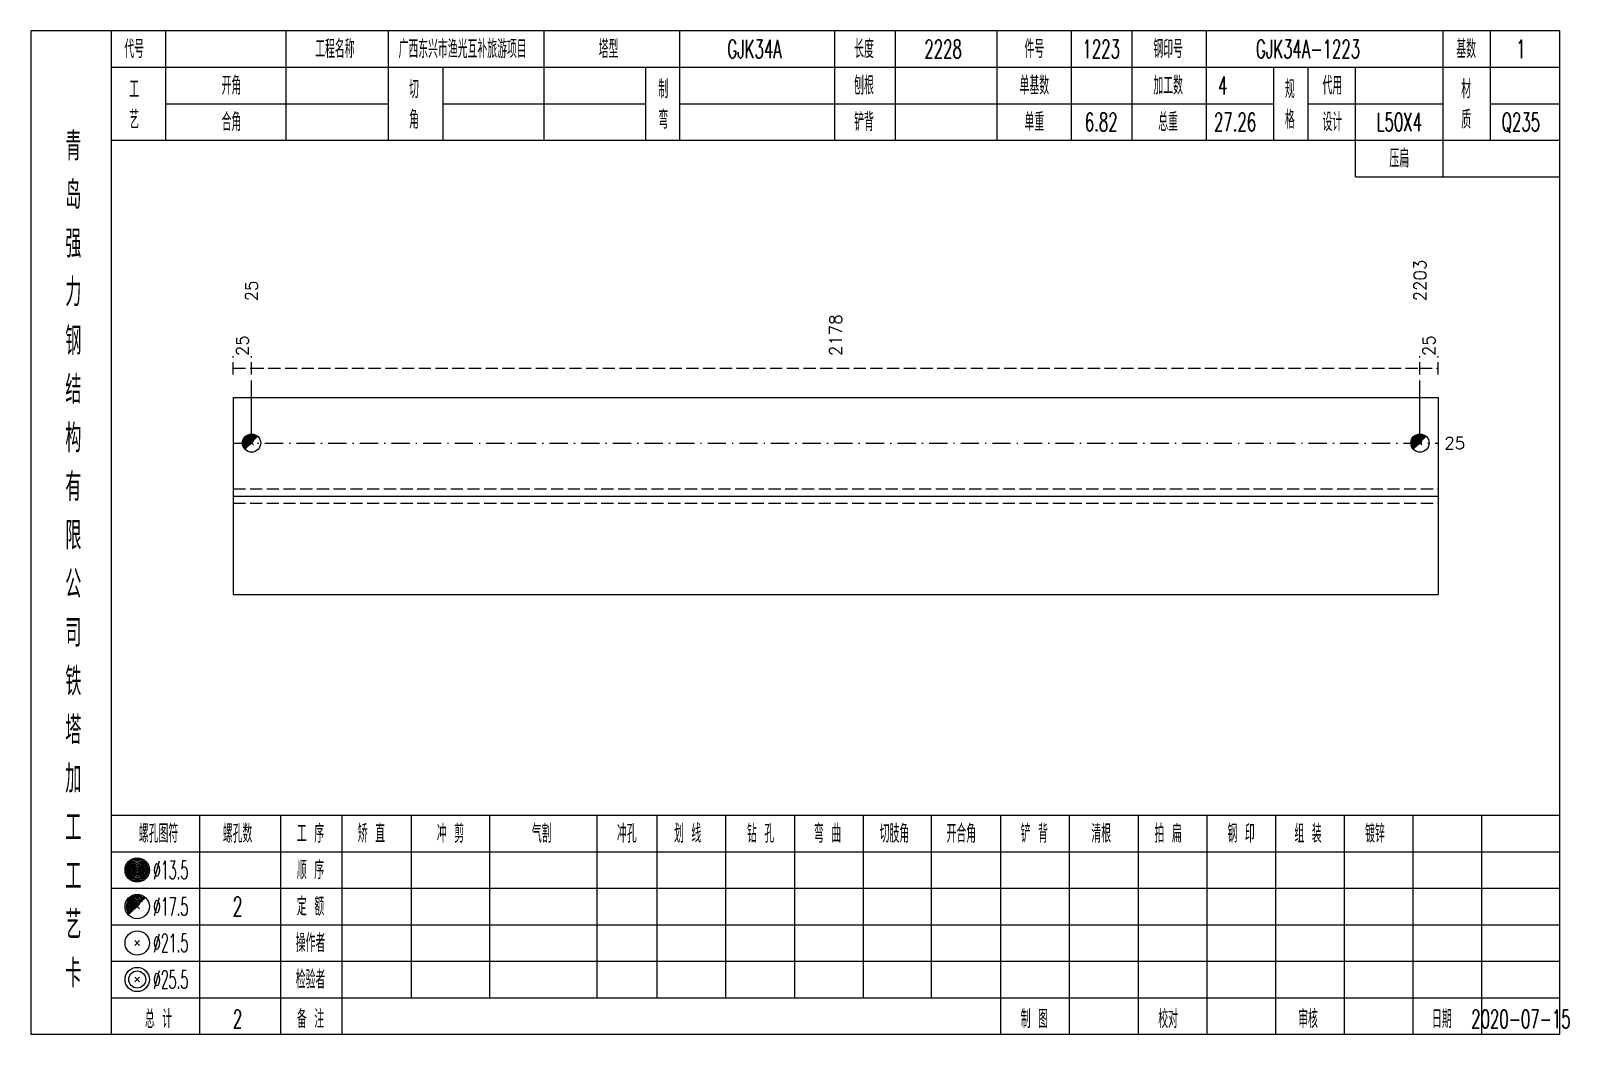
# Model space of a CAD drawing. Extents: x 0 to 2606, y -377 to 6479.
# Drawn here: x 1307 to 1559.9, y 1050 to 1215 of the extents above; entities that cross this region are included whole.
import ezdxf
from ezdxf.enums import TextEntityAlignment as Align

# ---------------------------------------------------------------- set-up
doc = ezdxf.new("R2010")
doc.units = 0
doc.header["$MEASUREMENT"] = 0
doc.linetypes.add('一点画线', pattern=[5.2, 3, -1, 0.2, -1])
doc.linetypes.add('虚线', pattern=[2.75, 2, -0.75])
doc.layers.get('0').update_dxf_attribs({"linetype": 'CONTINUOUS', "lineweight": 25})
doc.layers.add('1', color=7, linetype='CONTINUOUS', lineweight=25)
doc.layers.add('4', color=7, linetype='CONTINUOUS', lineweight=25)
doc.styles.get("Standard").update_dxf_attribs({"font": 'simplex.shx', "width": 0.7, "height": 3, "bigfont": 'gbhzfs.shx'})

msp = doc.modelspace()

# ---------------------------------------------------------------- texts
at = {"color": 7, "linetype": 'Continuous', "lineweight": 13}
for s, p in [('2203', (1535.4, 1170.5)), ('25', (1343.3, 1170.5))]:
    msp.add_text(s, height=2, rotation=90, dxfattribs=at).set_placement(p, align=Align.MIDDLE_LEFT)
at = {"color": 8, "linetype": 'Continuous', "lineweight": 9}
for s, p in [('2178', (1439.35, 1161.5)), ('25', (1341.8, 1161.5)), ('25', (1536.9, 1161.5))]:
    msp.add_text(s, height=2, rotation=90, dxfattribs=at).set_placement(p, align=Align.MIDDLE_LEFT)
at = {"color": 7, "linetype": 'Continuous', "lineweight": 13}
msp.add_text('25', height=2, dxfattribs=at).set_placement((1539.4, 1147.2), align=Align.MIDDLE_LEFT)
at = {"layer": '4', "color": 1, "linetype": 'Continuous', "lineweight": 13}
for s, height, width, p in [('代号', 3, 0.6, (1324, 1212)), ('工程名称', 3, 0.6, (1357, 1212)), ('广西东兴市渔光互补旅游项目', 3, 0.6, (1378, 1212)), ('塔型', 3, 0.6, (1402, 1212)), ('GJK34A', 3, 0.6, (1426, 1212)), ('长度', 3, 0.6, (1444, 1212)), ('2228', 3, 0.6, (1457, 1212)), ('件号', 3, 0.6, (1472, 1212)), ('1223', 3, 0.6, (1483, 1212)), ('钢印号', 3, 0.6, (1494, 1212)), ('GJK34A-1223', 3, 0.6, (1517, 1212)), ('基数', 3, 0.6, (1543, 1212)), ('1', 3, 0.6, (1552, 1212)), ('工', 3, 0.6, (1324, 1205.4)), ('开角', 3, 0.6, (1340, 1206)), ('切', 3, 0.6, (1370, 1205.4)), ('制', 3, 0.6, (1411, 1205.4)), ('刨根', 3, 0.6, (1444, 1206)), ('单基数', 3, 0.6, (1472, 1206)), ('加工数', 3, 0.6, (1494, 1206)), ('4', 3, 0.6, (1503, 1206)), ('规', 3, 0.6, (1514, 1205.4)), ('代用', 3, 0.6, (1521, 1206)), ('材', 3, 0.6, (1543, 1205.4)), ('艺', 3, 0.6, (1324, 1200.4)), ('合角', 3, 0.6, (1340, 1200)), ('角', 3, 0.6, (1370, 1200.4)), ('弯', 3, 0.6, (1411, 1200.4)), ('铲背', 3, 0.6, (1444, 1200)), ('单重', 3, 0.6, (1472, 1200)), ('6.82', 3, 0.6, (1483, 1200)), ('总重', 3, 0.6, (1494, 1200)), ('27.26', 3, 0.6, (1505, 1200)), ('格', 3, 0.6, (1514, 1200.4)), ('设计', 3, 0.6, (1521, 1200)), ('L50X4', 3, 0.6, (1532, 1200)), ('质', 3, 0.6, (1543, 1200.4)), ('Q235', 3, 0.6, (1552, 1200)), ('青', 4.6, 0.8, (1314, 1196)), ('压扁', 3, 0.6, (1532, 1194)), ('岛', 4.6, 0.8, (1314, 1188)), ('强', 4.6, 0.8, (1314, 1180)), ('力', 4.6, 0.8, (1314, 1172)), ('钢', 4.6, 0.8, (1314, 1164)), ('结', 4.6, 0.8, (1314, 1156)), ('构', 4.6, 0.8, (1314, 1148)), ('有', 4.6, 0.8, (1314, 1140)), ('限', 4.6, 0.8, (1314, 1132)), ('公', 4.6, 0.8, (1314, 1124)), ('司', 4.6, 0.8, (1314, 1116)), ('铁', 4.6, 0.8, (1314, 1108)), ('塔', 4.6, 0.8, (1314, 1100)), ('加', 4.6, 0.8, (1314, 1092)), ('工', 4.6, 0.8, (1314, 1084)), ('螺孔图符', 3, 0.6, (1328, 1083)), ('螺孔数', 3, 0.6, (1341, 1083)), ('工 序', 3, 0.6, (1353, 1083)), ('矫 直', 3, 0.6, (1363, 1083)), ('冲 剪', 3, 0.6, (1376, 1083)), ('气割', 3, 0.6, (1391, 1083)), ('冲孔', 3, 0.6, (1405, 1083)), ('划 线', 3, 0.6, (1415, 1083)), ('钻 孔', 3, 0.6, (1427, 1083)), ('弯 曲', 3, 0.6, (1438, 1083)), ('切肢角', 3, 0.6, (1449, 1083)), ('开合角', 3, 0.6, (1460, 1083)), ('铲 背', 3, 0.6, (1472, 1083)), ('清根', 3, 0.6, (1483, 1083)), ('拍 扁', 3, 0.6, (1494, 1083)), ('钢 印', 3, 0.6, (1506, 1083)), ('组 装', 3, 0.6, (1517, 1083)), ('镀锌', 3, 0.6, (1528, 1083)), ('工', 4.6, 0.8, (1314, 1076)), ('%%C13.5', 3, 0.5, (1330, 1077)), ('顺 序', 3, 0.6, (1353, 1077)), ('%%C17.5', 3, 0.5, (1330, 1071)), ('2', 3.2, 0.6, (1341, 1071)), ('定 额', 3, 0.6, (1353, 1071)), ('艺', 4.6, 0.8, (1314, 1068)), ('%%C21.5', 3, 0.5, (1330, 1065)), ('操作者', 3, 0.6, (1353, 1065)), ('卡', 4.6, 0.8, (1314, 1060)), ('%%C25.5', 3, 0.5, (1330, 1059)), ('检验者', 3, 0.6, (1353, 1059)), ('总 计', 3, 0.6, (1328, 1052.5)), ('2', 3, 0.6, (1341, 1052.5)), ('备 注', 3, 0.6, (1353, 1052.5)), ('制 图', 3, 0.6, (1472, 1052.5)), ('校对', 3, 0.6, (1494, 1052.5)), ('审核', 3, 0.6, (1517, 1052.5)), ('日期', 3, 0.6, (1539, 1052.5)), ('2020-07-15', 3, 0.6, (1552, 1052.5))]:
    msp.add_text(s, height=height, dxfattribs=dict(at, width=width)).set_placement(p, align=Align.MIDDLE_CENTER)

# ---------------------------------------------------------------- linework, layer by layer
at = {"color": 8, "linetype": '虚线', "lineweight": 9}
for p, q in [((1340.3, 1158.5), (1340.3, 1161.5)), ((1343.3, 1158.5), (1343.3, 1161.5)), ((1343.3, 1158.5), (1343.3, 1161.5)), ((1535.4, 1158.5), (1535.4, 1161.5)), ((1535.4, 1158.5), (1535.4, 1161.5)), ((1538.4, 1158.5), (1538.4, 1161.5)), ((1340.3, 1159.5), (1343.3, 1159.5)), ((1343.3, 1159.5), (1535.4, 1159.5)), ((1535.4, 1159.5), (1538.4, 1159.5))]:
    msp.add_line(p, q, dxfattribs=at)
at = {"color": 7, "linetype": 'Continuous', "lineweight": 13}
for p, q in [((1343.3, 1147.2), (1343.3, 1157.5)), ((1535.4, 1147.2), (1535.4, 1157.5))]:
    msp.add_line(p, q, dxfattribs=at)
at = {"color": 7, "linetype": 'Continuous', "lineweight": 18}
for p, q in [((1340.3, 1154.7), (1340.3, 1122.3)), ((1340.3, 1154.7), (1538.4, 1154.7)), ((1538.4, 1154.7), (1538.4, 1122.3)), ((1340.3, 1138.5), (1538.4, 1138.5))]:
    msp.add_line(p, q, dxfattribs=at)
at = {"color": 3, "linetype": '一点画线', "lineweight": 13}
msp.add_line((1340.3, 1147.2), (1538.4, 1147.2), dxfattribs=at)
at = {"color": 7, "linetype": 'Continuous', "lineweight": 0}
for p, q in [((1343, 1146.9), (1343.6, 1147.5)), ((1343, 1147.5), (1343.6, 1146.9)), ((1535.1, 1146.9), (1535.7, 1147.5)), ((1535.1, 1147.5), (1535.7, 1146.9))]:
    msp.add_line(p, q, dxfattribs=at)
at = {"color": 1, "linetype": '虚线', "lineweight": 18}
for p, q in [((1340.3, 1139.7), (1538.4, 1139.7)), ((1340.3, 1137.3), (1538.4, 1137.3))]:
    msp.add_line(p, q, dxfattribs=at)
at = {"color": 7, "linetype": 'Continuous', "lineweight": 13}
for centre in [(1343.3, 1147.2), (1535.4, 1147.2)]:
    msp.add_circle(centre, 1.5, dxfattribs=at)
for centre, radius in [((1343.3, 1147.2), 1.35), ((1343.3, 1147.2), 1.2), ((1535.4, 1147.2), 1.35), ((1535.4, 1147.2), 1.2), ((1343.3, 1147.2), 1.05), ((1343.3, 1147.2), 0.9), ((1343.3, 1147.2), 0.75), ((1343.3, 1147.2), 0.6), ((1343.3, 1147.2), 0.45), ((1343.3, 1147.2), 0.3), ((1343.3, 1147.2), 0.15), ((1535.4, 1147.2), 1.05), ((1535.4, 1147.2), 0.9), ((1535.4, 1147.2), 0.75), ((1535.4, 1147.2), 0.6), ((1535.4, 1147.2), 0.45), ((1535.4, 1147.2), 0.3), ((1535.4, 1147.2), 0.15)]:
    msp.add_arc(centre, radius, 45, 225, dxfattribs=at)
at = {"layer": '1', "color": 7, "linetype": 'Continuous', "lineweight": 18}
msp.add_line((1340.3, 1122.3), (1538.4, 1122.3), dxfattribs=at)
at = {"layer": '4', "color": 1, "linetype": 'Continuous', "lineweight": 18}
for p, q in [((1320.3, 1050), (1320.3, 1215)), ((1329.2, 1197), (1329.2, 1215)), ((1349, 1197), (1349, 1215)), ((1365.8, 1197), (1365.8, 1215)), ((1391.4, 1197), (1391.4, 1215)), ((1413.7, 1197), (1413.7, 1215)), ((1439.2, 1197), (1439.2, 1215)), ((1449.2, 1197), (1449.2, 1215)), ((1465.9, 1197), (1465.9, 1215)), ((1478.1, 1197), (1478.1, 1215)), ((1488.1, 1197), (1488.1, 1215)), ((1500.3, 1197), (1500.3, 1215)), ((1539.2, 1191), (1539.2, 1215)), ((1547, 1197), (1547, 1215)), ((1320.3, 1209), (1558.4, 1209)), ((1374.8, 1197), (1374.8, 1209)), ((1408.1, 1197), (1408.1, 1209)), ((1511.4, 1197), (1511.4, 1209)), ((1517, 1197), (1517, 1209)), ((1524.8, 1191), (1524.8, 1209)), ((1329.2, 1203), (1365.8, 1203)), ((1374.8, 1203), (1408.1, 1203)), ((1413.7, 1203), (1511.4, 1203)), ((1517, 1203), (1539.2, 1203)), ((1547, 1203), (1558.4, 1203)), ((1320.3, 1197), (1558.4, 1197)), ((1524.8, 1191), (1558.4, 1191)), ((1320.3, 1086), (1558.4, 1086)), ((1334.8, 1050), (1334.8, 1086)), ((1348.1, 1050), (1348.1, 1086)), ((1358.2, 1050), (1358.2, 1086)), ((1369.6, 1056), (1369.6, 1086)), ((1382.5, 1056), (1382.5, 1086)), ((1400.1, 1056), (1400.1, 1086)), ((1410, 1056), (1410, 1086)), ((1421.3, 1056), (1421.3, 1086)), ((1432.6, 1056), (1432.6, 1086)), ((1443.9, 1056), (1443.9, 1086)), ((1455.1, 1056), (1455.1, 1086)), ((1466.5, 1056), (1466.5, 1086)), ((1477.8, 1056), (1477.8, 1086)), ((1489.1, 1056), (1489.1, 1086)), ((1500.4, 1056), (1500.4, 1086)), ((1511.7, 1056), (1511.7, 1086)), ((1523, 1056), (1523, 1086)), ((1534.3, 1056), (1534.3, 1086)), ((1545.6, 1056), (1545.6, 1086)), ((1320.3, 1080), (1558.4, 1080)), ((1320.3, 1074), (1558.4, 1074)), ((1320.3, 1068), (1558.4, 1068)), ((1320.3, 1062), (1558.4, 1062)), ((1320.3, 1056), (1558.4, 1056)), ((1466.5, 1050), (1466.5, 1056)), ((1477.8, 1050), (1477.8, 1056)), ((1489.1, 1050), (1489.1, 1056)), ((1500.4, 1050), (1500.4, 1056)), ((1511.7, 1050), (1511.7, 1056)), ((1523, 1050), (1523, 1056)), ((1534.3, 1050), (1534.3, 1056)), ((1545.6, 1050), (1545.6, 1056))]:
    msp.add_line(p, q, dxfattribs=at)
at = {"layer": '4', "color": 7, "linetype": 'Continuous', "lineweight": 13}
for p, q in [((1324.3, 1076.8), (1324.7, 1077.2)), ((1324.7, 1076.8), (1324.3, 1077.2)), ((1324.1, 1064.6), (1324.9, 1065.4)), ((1324.9, 1064.6), (1324.1, 1065.4)), ((1324.1, 1058.6), (1324.9, 1059.4)), ((1324.9, 1058.6), (1324.1, 1059.4))]:
    msp.add_line(p, q, dxfattribs=at)
at = {"layer": '4', "color": 7, "linetype": 'Continuous', "lineweight": 0}
for p, q in [((1324.1, 1070.6), (1324.9, 1071.4)), ((1324.1, 1071.4), (1324.9, 1070.6))]:
    msp.add_line(p, q, dxfattribs=at)
at = {"layer": '4', "color": 1, "linetype": 'Continuous', "lineweight": 18}
msp.add_lwpolyline([(1307, 1215), (1307, 1050), (1558.4, 1050), (1558.4, 1215)], close=True, dxfattribs=at)
at = {"layer": '4', "color": 7, "linetype": 'Continuous', "lineweight": 13}
for centre, radius in [((1324.5, 1077), 2), ((1324.5, 1077), 1.8), ((1324.5, 1077), 1.6), ((1324.5, 1077), 1.4), ((1324.5, 1077), 1.2), ((1324.5, 1077), 1), ((1324.5, 1077), 0.8), ((1324.5, 1077), 0.6), ((1324.5, 1077), 0.4), ((1324.5, 1077), 0.2), ((1324.5, 1071), 2), ((1324.5, 1065), 2), ((1324.5, 1059), 2), ((1324.5, 1059), 1.4)]:
    msp.add_circle(centre, radius, dxfattribs=at)
for radius in [1.8, 1.6, 1.4, 1.2, 1, 0.8, 0.6, 0.4, 0.2]:
    msp.add_arc((1324.5, 1071), radius, 45, 225, dxfattribs=at)

msp.set_redraw_order([(e.dxf.handle, doc.entitydb.next_handle()) for e in msp.query("TEXT MTEXT ATTDEF DIMENSION ARC_DIMENSION")])  # texts and dimensions are drawn at this point

doc.saveas('drawing.dxf')
